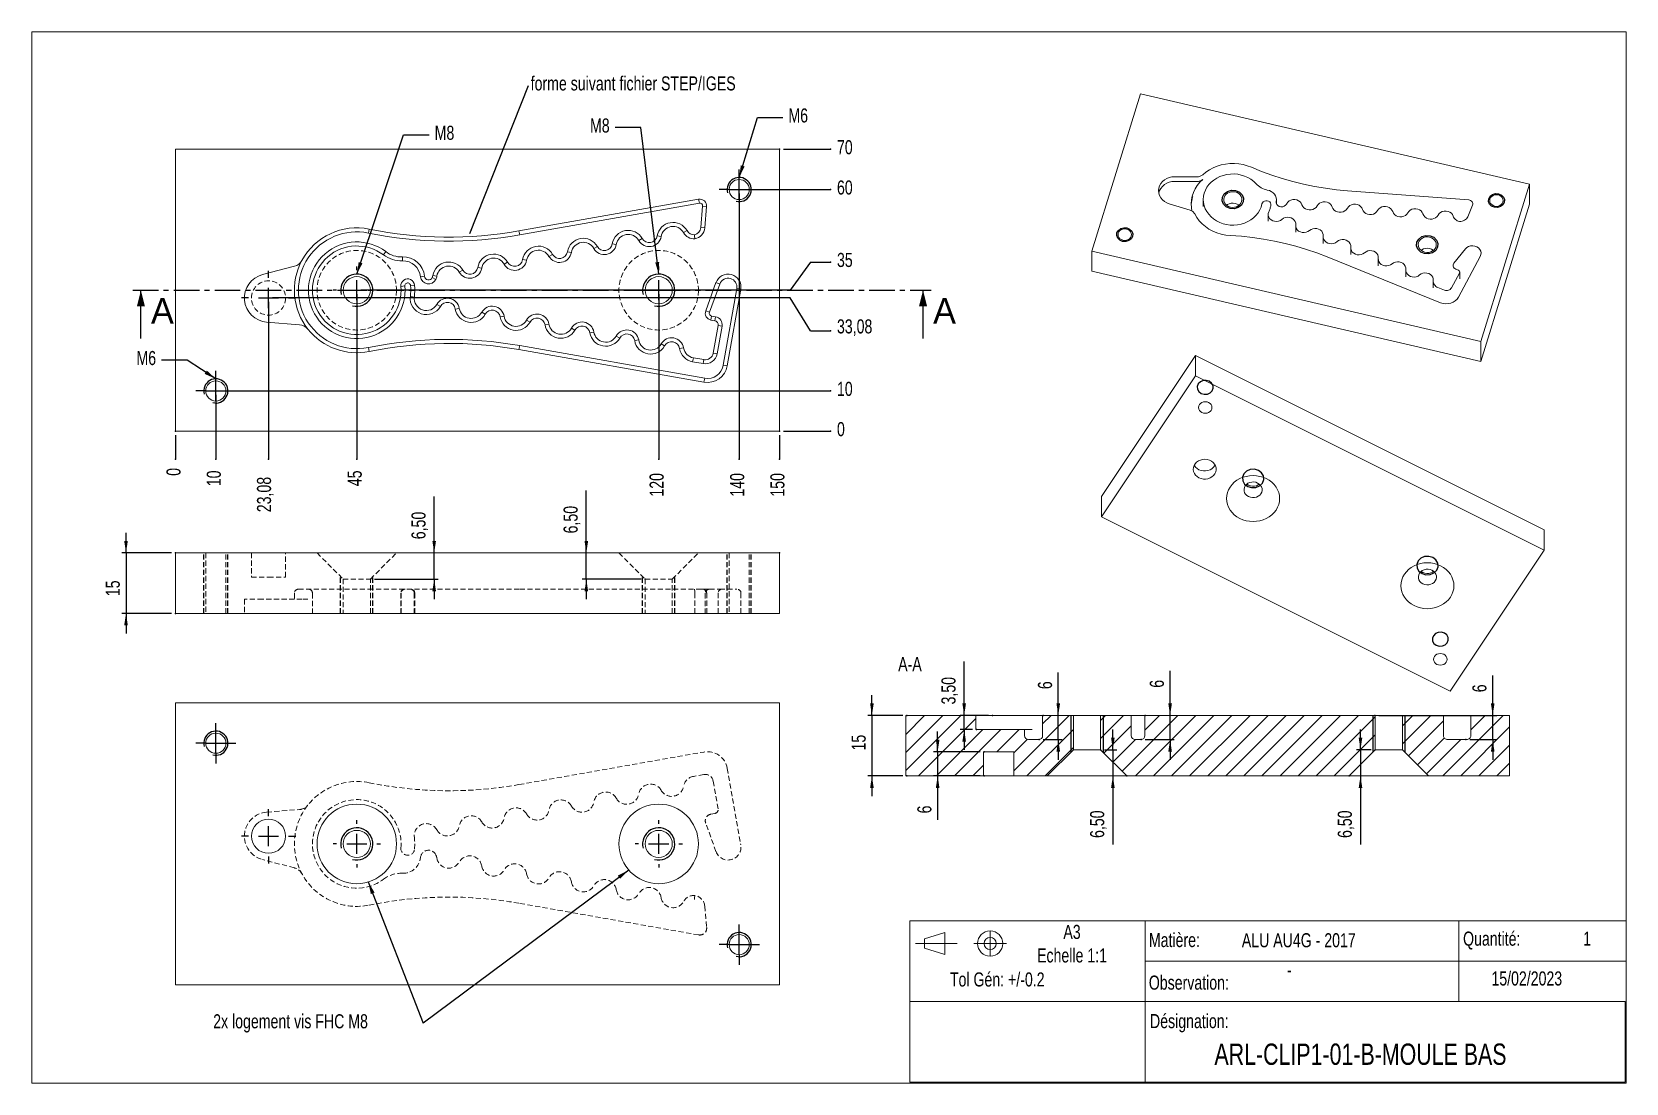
# Model space of a CAD drawing. Extents: x 12 to 408, y 18 to 279.
import ezdxf

# ---------------------------------------------------------------- set-up
doc = ezdxf.new("R2010")
doc.units = 0
doc.header["$MEASUREMENT"] = 0
doc.header["$PDSIZE"] = -1
for name, pattern in [('CENTER', [10.16, 6.35, -1.27, 1.27, -1.27]), ('CENTERX2', [20.32, 12.7, -2.54, 2.54, -2.54]), ('HIDDEN', [1.905, 1.27, -0.635])]:
    doc.linetypes.add(name, pattern=pattern)
doc.styles.add('SLDTEXTSTYLE0', font='txt', dxfattribs={"width": 0.75})
doc.dimstyles.new('SLDDIMSTYLE0', dxfattribs={"dimtxt": 3.5, "dimasz": 3, "dimexe": 1, "dimexo": 0.0625, "dimgap": 0.875, "dimtad": 0, "dimtih": 1, "dimtoh": 1, "dimdec": 0, "dimdsep": 46, "dimtxsty": 'Standard', "dimblk1": 'NONE', "dimblk2": 'NONE', "dimsah": 1, "dimcen": 0.09, "dimclrd": 255, "dimclre": 255, "dimclrt": 255, "dimadec": 0, "dimazin": 0, "dimtfac": 1, "dimtdec": 4, "dimtofl": 0, "dimtmove": 0, "dimatfit": 3, "dimfxl": 1, "dimtolj": 1, "dimtzin": 12, "dimarcsym": 0})
doc.dimstyles.new('SLDDIMSTYLE1', dxfattribs={"dimtxt": 3.5, "dimasz": 3, "dimexe": 1, "dimexo": 0.0625, "dimgap": 0.875, "dimtad": 0, "dimtih": 1, "dimtoh": 1, "dimzin": 12, "dimdsep": 46, "dimtxsty": 'Standard', "dimblk1": 'NONE', "dimblk2": 'NONE', "dimsah": 1, "dimcen": 0.09, "dimclrd": 255, "dimclre": 255, "dimclrt": 255, "dimadec": 0, "dimazin": 0, "dimtfac": 1, "dimtdec": 4, "dimtofl": 0, "dimtmove": 0, "dimatfit": 3, "dimfxl": 1, "dimtolj": 1, "dimtzin": 12, "dimarcsym": 0})
doc.dimstyles.new('SLDDIMSTYLE2', dxfattribs={"dimtxt": 6, "dimasz": 3, "dimexe": 0, "dimexo": 0.0625, "dimgap": 1.5, "dimtad": 0, "dimtih": 1, "dimtoh": 1, "dimdec": 0, "dimzin": 0, "dimdsep": 46, "dimtxsty": 'Standard', "dimsah": 1, "dimcen": 0.09, "dimadec": 0, "dimazin": 0, "dimtfac": 1, "dimtdec": 0, "dimtofl": 0, "dimtmove": 0, "dimatfit": 3, "dimfxl": 1, "dimtolj": 1, "dimtzin": 0, "dimarcsym": 0})
doc.dimstyles.new('SLDDIMSTYLE3', dxfattribs={"dimtxt": 6, "dimasz": 1, "dimexe": 0, "dimexo": 0.0625, "dimgap": 1.5, "dimtad": 0, "dimtih": 1, "dimtoh": 1, "dimdec": 0, "dimzin": 0, "dimdsep": 46, "dimtxsty": 'Standard', "dimblk1": 'DOT', "dimblk2": 'DOT', "dimsah": 1, "dimcen": 0.09, "dimadec": 0, "dimazin": 0, "dimtfac": 1, "dimtdec": 0, "dimtofl": 0, "dimtmove": 0, "dimatfit": 3, "dimfxl": 1, "dimtolj": 1, "dimtzin": 0, "dimarcsym": 0})
doc.dimstyles.new('SLDDIMSTYLE4', dxfattribs={"dimtxt": 3.5, "dimasz": 3, "dimexe": 1, "dimexo": 0.0625, "dimgap": 0.875, "dimtad": 0, "dimtih": 1, "dimtoh": 1, "dimzin": 12, "dimdsep": 46, "dimtxsty": 'Standard', "dimsah": 1, "dimcen": 0.09, "dimclrd": 255, "dimclre": 255, "dimclrt": 255, "dimadec": 0, "dimazin": 0, "dimtfac": 1, "dimtdec": 4, "dimtofl": 0, "dimtmove": 0, "dimatfit": 3, "dimfxl": 1, "dimtolj": 1, "dimtzin": 12, "dimarcsym": 0})

msp = doc.modelspace()

# ---------------------------------------------------------------- texts
at = {"color": 7, "style": 'SLDTEXTSTYLE0'}
for s, insert, char_height, attachment_point in [('forme suivant fichier STEP/IGES', (135.896, 267.963), 3.5, 1), ('M8', (153.078, 257.501), 3.5, 2), ('M6', (202.359, 260.002), 3.5, 2), ('M8', (114.489, 255.7), 3.5, 2), ('M6', (40.416, 199.771), 3.5, 2), ('A-A', (230.112, 123.775), 3.5, 2), ('A3 \\PEchelle 1:1', (270.366, 57.293), 3.5, 2), ('Matière:', (289.462, 55.278), 3.5, 1), ('Quantité:', (367.5, 55.618), 3.5, 1), ('1', (397.33, 55.629), 3.5, 1), ('ALU AU4G - 2017', (312.544, 55.219), 3.5, 1), ('Tol Gén: +/-0.2', (240.034, 45.487), 3.5, 1), ('Observation:', (289.439, 44.699), 3.5, 1), ('-', (323.787, 47.856), 3.5, 1), ('15/02/2023', (374.545, 45.732), 3.5, 1), ('2x logement vis FHC M8', (57.038, 35.098), 3.5, 1), ('Désignation:', (289.735, 35.146), 3.5, 1), ('ARL-CLIP1-01-B-MOULE BAS', (305.739, 27.823), 5.29167, 1)]:
    msp.add_mtext(s, dxfattribs=dict(at, insert=insert, char_height=char_height, attachment_point=attachment_point))
at = {"char_height": 6.35, "attachment_point": 1}
for insert in [(41.59, 212.935), (235.863, 212.935)]:
    msp.add_mtext('A', dxfattribs=dict(at, insert=insert))

# ---------------------------------------------------------------- blocks, each defined once
blk = doc.blocks.new('*D0')
blk.add_line((47.7, 178.85), (47.7, 172.95))
at = {"color": 7}
for p in [(47.7, 179.85), (47.7, 172.95)]:
    blk.add_point(p, dxfattribs=at)
at = {"color": 7, "insert": (48.98, 168.78), "char_height": 3.5, "attachment_point": 7, "rotation": 90, "style": 'SLDTEXTSTYLE0'}
blk.add_mtext('0', dxfattribs=at)
blk = doc.blocks.new('_NONE')
blk = doc.blocks.new('*D2')
blk.add_line((57.7, 188.85), (57.7, 172.95))
at = {"color": 7}
for p in [(57.7, 189.85), (57.7, 172.95)]:
    blk.add_point(p, dxfattribs=at)
at = {"color": 7, "insert": (58.98, 166.2), "char_height": 3.5, "attachment_point": 7, "rotation": 90, "style": 'SLDTEXTSTYLE0'}
blk.add_mtext('10', dxfattribs=at)
blk = doc.blocks.new('*D3')
blk.add_line((92.7, 213.85), (92.7, 172.95))
at = {"color": 7}
for p in [(92.7, 214.85), (92.7, 172.95)]:
    blk.add_point(p, dxfattribs=at)
at = {"color": 7, "insert": (93.98, 166.2), "char_height": 3.5, "attachment_point": 7, "rotation": 90, "style": 'SLDTEXTSTYLE0'}
blk.add_mtext('45', dxfattribs=at)
blk = doc.blocks.new('*D4')
blk.add_line((167.7, 213.85), (167.7, 172.95))
at = {"color": 7}
for p in [(167.7, 214.85), (167.7, 172.95)]:
    blk.add_point(p, dxfattribs=at)
at = {"color": 7, "insert": (168.98, 163.61), "char_height": 3.5, "attachment_point": 7, "rotation": 90, "style": 'SLDTEXTSTYLE0'}
blk.add_mtext('120', dxfattribs=at)
blk = doc.blocks.new('*D5')
blk.add_line((187.7, 238.85), (187.7, 172.95))
at = {"color": 7}
for p in [(187.7, 239.85), (187.7, 172.95)]:
    blk.add_point(p, dxfattribs=at)
at = {"color": 7, "insert": (188.98, 163.61), "char_height": 3.5, "attachment_point": 7, "rotation": 90, "style": 'SLDTEXTSTYLE0'}
blk.add_mtext('140', dxfattribs=at)
blk = doc.blocks.new('*D6')
blk.add_line((197.7, 178.85), (197.7, 172.95))
at = {"color": 7}
for p in [(197.7, 179.85), (197.7, 172.95)]:
    blk.add_point(p, dxfattribs=at)
at = {"color": 7, "insert": (198.98, 163.61), "char_height": 3.5, "attachment_point": 7, "rotation": 90, "style": 'SLDTEXTSTYLE0'}
blk.add_mtext('150', dxfattribs=at)
blk = doc.blocks.new('*D7')
blk.add_line((70.78, 211.94), (70.78, 172.95))
at = {"color": 7}
for p in [(70.78, 212.94), (70.78, 172.95)]:
    blk.add_point(p, dxfattribs=at)
at = {"color": 7, "insert": (72.06, 159.74), "char_height": 3.5, "attachment_point": 7, "rotation": 90, "style": 'SLDTEXTSTYLE0'}
blk.add_mtext('23,08', dxfattribs=at)
blk = doc.blocks.new('*D8')
blk.add_line((198.7, 179.85), (210.39, 179.85))
at = {"color": 7}
for p in [(197.7, 179.85), (210.39, 179.85)]:
    blk.add_point(p, dxfattribs=at)
at = {"color": 7, "insert": (211.98, 178.57), "char_height": 3.5, "attachment_point": 7, "style": 'SLDTEXTSTYLE0'}
blk.add_mtext('0', dxfattribs=at)
blk = doc.blocks.new('*D9')
blk.add_line((188.7, 239.85), (210.39, 239.85))
at = {"color": 7}
for p in [(187.7, 239.85), (210.39, 239.85)]:
    blk.add_point(p, dxfattribs=at)
at = {"color": 7, "insert": (211.98, 238.57), "char_height": 3.5, "attachment_point": 7, "style": 'SLDTEXTSTYLE0'}
blk.add_mtext('60', dxfattribs=at)
blk = doc.blocks.new('*D10')
for p, q in [((205.39, 221.85), (200.39, 214.85)), ((205.39, 221.85), (210.39, 221.85)), ((200.39, 214.85), (93.7, 214.85))]:
    blk.add_line(p, q)
at = {"color": 7}
for p in [(210.39, 221.85), (92.7, 214.85)]:
    blk.add_point(p, dxfattribs=at)
at = {"color": 7, "insert": (211.98, 220.58), "char_height": 3.5, "attachment_point": 7, "style": 'SLDTEXTSTYLE0'}
blk.add_mtext('35', dxfattribs=at)
blk = doc.blocks.new('*D11')
blk.add_line((58.7, 189.85), (210.39, 189.85))
at = {"color": 7}
for p in [(57.7, 189.85), (210.39, 189.85)]:
    blk.add_point(p, dxfattribs=at)
at = {"color": 7, "insert": (211.98, 188.57), "char_height": 3.5, "attachment_point": 7, "style": 'SLDTEXTSTYLE0'}
blk.add_mtext('10', dxfattribs=at)
blk = doc.blocks.new('*D12')
blk.add_line((198.7, 249.85), (210.39, 249.85))
at = {"color": 7}
for p in [(197.7, 249.85), (210.39, 249.85)]:
    blk.add_point(p, dxfattribs=at)
at = {"color": 7, "insert": (211.98, 248.57), "char_height": 3.5, "attachment_point": 7, "style": 'SLDTEXTSTYLE0'}
blk.add_mtext('70', dxfattribs=at)
blk = doc.blocks.new('*D13')
for p, q in [((200.39, 212.94), (71.78, 212.94)), ((205.39, 204.76), (200.39, 212.94)), ((205.39, 204.76), (210.39, 204.76))]:
    blk.add_line(p, q)
at = {"color": 7}
for p in [(70.78, 212.94), (210.39, 204.76)]:
    blk.add_point(p, dxfattribs=at)
at = {"color": 7, "insert": (211.98, 203.48), "char_height": 3.5, "attachment_point": 7, "style": 'SLDTEXTSTYLE0'}
blk.add_mtext('33,08', dxfattribs=at)
blk = doc.blocks.new('_DOT')
blk.add_line((-0.5, 0), (-1, 0))
at = {"const_width": 0.5}
blk.add_lwpolyline([(-0.25, 0, 1), (0.25, 0, 1)], format="xyb", close=True, dxfattribs=at)
blk = doc.blocks.new('*D15')
for p, q in [((220.66, 109.28), (220.66, 114.28)), ((228.33, 109.28), (219.66, 109.28)), ((220.66, 109.28), (220.66, 94.28)), ((228.33, 94.28), (219.66, 94.28)), ((220.66, 94.28), (220.66, 89.28))]:
    blk.add_line(p, q)
at = {"color": 7}
for p in [(229.33, 109.28), (229.33, 94.28)]:
    blk.add_point(p, dxfattribs=at)
at = {"color": 255}
for points in [[(220.66, 109.28), (221.11, 112.28), (220.21, 112.28)], [(220.66, 94.28), (220.21, 91.28), (221.11, 91.28)]]:
    blk.add_solid(points, dxfattribs=at)
at = {"color": 7, "insert": (219.16, 100.58), "char_height": 3.5, "attachment_point": 7, "rotation": 90, "style": 'SLDTEXTSTYLE0'}
blk.add_mtext('15', dxfattribs=at)
blk = doc.blocks.new('*D16')
for p, q in [((236.99, 100.28), (236.99, 105.28)), ((247.56, 100.28), (235.99, 100.28)), ((236.99, 100.28), (236.99, 94.28)), ((247.56, 94.28), (235.99, 94.28)), ((236.99, 94.28), (236.99, 83.38))]:
    blk.add_line(p, q)
at = {"color": 7}
for p in [(248.56, 100.28), (248.56, 94.28)]:
    blk.add_point(p, dxfattribs=at)
at = {"color": 255}
for points in [[(236.99, 100.28), (237.44, 103.28), (236.54, 103.28)], [(236.99, 94.28), (236.54, 91.28), (237.44, 91.28)]]:
    blk.add_solid(points, dxfattribs=at)
at = {"color": 7, "insert": (235.49, 84.96), "char_height": 3.5, "attachment_point": 7, "rotation": 90, "style": 'SLDTEXTSTYLE0'}
blk.add_mtext('6', dxfattribs=at)
blk = doc.blocks.new('*D17')
for p, q in [((243.58, 109.28), (243.58, 122.65)), ((249.61, 109.28), (242.59, 109.28)), ((243.58, 105.78), (243.58, 109.28)), ((245.67, 105.78), (242.59, 105.78)), ((243.58, 105.78), (243.58, 100.78))]:
    blk.add_line(p, q)
at = {"color": 7}
for p in [(250.61, 109.28), (246.67, 105.78)]:
    blk.add_point(p, dxfattribs=at)
at = {"color": 255}
for points in [[(243.58, 109.28), (244.03, 112.28), (243.13, 112.28)], [(243.58, 105.78), (243.13, 102.78), (244.03, 102.78)]]:
    blk.add_solid(points, dxfattribs=at)
at = {"color": 7, "insert": (242.08, 112.01), "char_height": 3.5, "attachment_point": 7, "rotation": 90, "style": 'SLDTEXTSTYLE0'}
blk.add_mtext('3,50', dxfattribs=at)
blk = doc.blocks.new('*D18')
for p, q in [((294.73, 109.28), (294.73, 120.33)), ((294.73, 103.28), (294.73, 109.28)), ((288.53, 103.28), (295.72, 103.28)), ((294.73, 103.28), (294.73, 98.28))]:
    blk.add_line(p, q)
at = {"color": 7}
for p in [(288.52, 109.28), (287.53, 103.28)]:
    blk.add_point(p, dxfattribs=at)
at = {"color": 255}
for points in [[(294.73, 109.28), (295.18, 112.28), (294.28, 112.28)], [(294.73, 103.28), (294.28, 100.28), (295.18, 100.28)]]:
    blk.add_solid(points, dxfattribs=at)
at = {"color": 7, "insert": (293.23, 116.16), "char_height": 3.5, "attachment_point": 7, "rotation": 90, "style": 'SLDTEXTSTYLE0'}
blk.add_mtext('6', dxfattribs=at)
blk = doc.blocks.new('*D19')
for p, q in [((266.95, 109.28), (266.95, 119.98)), ((266.95, 103.28), (266.95, 109.28)), ((263.22, 103.28), (267.95, 103.28)), ((266.95, 103.28), (266.95, 98.28))]:
    blk.add_line(p, q)
at = {"color": 7}
for p in [(263.21, 109.28), (262.22, 103.28)]:
    blk.add_point(p, dxfattribs=at)
at = {"color": 255}
for points in [[(266.95, 109.28), (267.4, 112.28), (266.5, 112.28)], [(266.95, 103.28), (266.5, 100.28), (267.4, 100.28)]]:
    blk.add_solid(points, dxfattribs=at)
at = {"color": 7, "insert": (265.45, 115.81), "char_height": 3.5, "attachment_point": 7, "rotation": 90, "style": 'SLDTEXTSTYLE0'}
blk.add_mtext('6', dxfattribs=at)
blk = doc.blocks.new('*D20')
for p, q in [((374.86, 109.28), (374.86, 119.21)), ((346.55, 109.28), (375.85, 109.28)), ((374.86, 103.28), (374.86, 109.28)), ((369.18, 103.28), (375.85, 103.28)), ((374.86, 103.28), (374.86, 98.28))]:
    blk.add_line(p, q)
at = {"color": 7}
for p in [(345.55, 109.28), (368.18, 103.28)]:
    blk.add_point(p, dxfattribs=at)
at = {"color": 255}
for points in [[(374.86, 109.28), (375.31, 112.28), (374.41, 112.28)], [(374.86, 103.28), (374.41, 100.28), (375.31, 100.28)]]:
    blk.add_solid(points, dxfattribs=at)
at = {"color": 7, "insert": (373.36, 115.04), "char_height": 3.5, "attachment_point": 7, "rotation": 90, "style": 'SLDTEXTSTYLE0'}
blk.add_mtext('6', dxfattribs=at)
blk = doc.blocks.new('*D21')
for p, q in [((342.02, 100.78), (342.02, 105.78)), ((344.7, 100.78), (341.02, 100.78)), ((342.02, 100.78), (342.02, 94.28)), ((342.02, 94.28), (342.02, 77.27))]:
    blk.add_line(p, q)
at = {"color": 7}
for p in [(345.7, 100.78), (339.2, 94.28)]:
    blk.add_point(p, dxfattribs=at)
at = {"color": 255}
for points in [[(342.02, 100.78), (342.47, 103.78), (341.57, 103.78)], [(342.02, 94.28), (341.57, 91.28), (342.47, 91.28)]]:
    blk.add_solid(points, dxfattribs=at)
at = {"color": 7, "insert": (340.52, 78.86), "char_height": 3.5, "attachment_point": 7, "rotation": 90, "style": 'SLDTEXTSTYLE0'}
blk.add_mtext('6,50', dxfattribs=at)
blk = doc.blocks.new('*D22')
for p, q in [((280.51, 100.78), (280.51, 105.78)), ((278.45, 100.78), (281.51, 100.78)), ((280.51, 100.78), (280.51, 94.28)), ((280.51, 94.28), (280.51, 77.27))]:
    blk.add_line(p, q)
at = {"color": 7}
for p in [(277.45, 100.78), (283.95, 94.28)]:
    blk.add_point(p, dxfattribs=at)
at = {"color": 255}
for points in [[(280.51, 100.78), (280.96, 103.78), (280.06, 103.78)], [(280.51, 94.28), (280.06, 91.28), (280.96, 91.28)]]:
    blk.add_solid(points, dxfattribs=at)
at = {"color": 7, "insert": (279.01, 78.86), "char_height": 3.5, "attachment_point": 7, "rotation": 90, "style": 'SLDTEXTSTYLE0'}
blk.add_mtext('6,50', dxfattribs=at)
blk = doc.blocks.new('*D23')
for p, q in [((35.38, 149.63), (35.38, 154.63)), ((46.7, 149.63), (34.38, 149.63)), ((35.38, 149.63), (35.38, 134.63)), ((46.7, 134.63), (34.38, 134.63)), ((35.38, 134.63), (35.38, 129.63))]:
    blk.add_line(p, q)
at = {"color": 7}
for p in [(47.7, 149.63), (47.7, 134.63)]:
    blk.add_point(p, dxfattribs=at)
at = {"color": 255}
for points in [[(35.38, 149.63), (35.83, 152.63), (34.93, 152.63)], [(35.38, 134.63), (34.93, 131.63), (35.83, 131.63)]]:
    blk.add_solid(points, dxfattribs=at)
at = {"color": 7, "insert": (33.88, 138.89), "char_height": 3.5, "attachment_point": 7, "rotation": 90, "style": 'SLDTEXTSTYLE0'}
blk.add_mtext('15', dxfattribs=at)
blk = doc.blocks.new('*D24')
for p, q in [((111.93, 149.63), (111.93, 163.66)), ((111.93, 143.13), (111.93, 149.63)), ((97.07, 143.13), (112.93, 143.13)), ((111.93, 143.13), (111.93, 138.13))]:
    blk.add_line(p, q)
at = {"color": 7}
for p in [(47.7, 149.63), (96.07, 143.13)]:
    blk.add_point(p, dxfattribs=at)
at = {"color": 255}
for points in [[(111.93, 149.63), (112.38, 152.63), (111.48, 152.63)], [(111.93, 143.13), (111.48, 140.13), (112.38, 140.13)]]:
    blk.add_solid(points, dxfattribs=at)
at = {"color": 7, "insert": (110.43, 153.03), "char_height": 3.5, "attachment_point": 7, "rotation": 90, "style": 'SLDTEXTSTYLE0'}
blk.add_mtext('6,50', dxfattribs=at)
blk = doc.blocks.new('*D25')
for p, q in [((149.72, 149.63), (149.72, 165.11)), ((149.72, 143.13), (149.72, 149.63)), ((163.32, 143.13), (148.72, 143.13)), ((149.72, 143.13), (149.72, 138.13))]:
    blk.add_line(p, q)
at = {"color": 7}
for p in [(197.7, 149.63), (164.32, 143.13)]:
    blk.add_point(p, dxfattribs=at)
at = {"color": 255}
for points in [[(149.72, 149.63), (150.17, 152.63), (149.27, 152.63)], [(149.72, 143.13), (149.27, 140.13), (150.17, 140.13)]]:
    blk.add_solid(points, dxfattribs=at)
at = {"color": 7, "insert": (148.22, 154.48), "char_height": 3.5, "attachment_point": 7, "rotation": 90, "style": 'SLDTEXTSTYLE0'}
blk.add_mtext('6,50', dxfattribs=at)

# ---------------------------------------------------------------- dimensions: what is measured, and where the dimension line sits
for feature_location, offset, dtype, origin, dimstyle, picture, middle in [((197.698, 249.853), (12.696, 0), 0, (197.698, 179.853), 'SLDDIMSTYLE1', '*D12', (210.394, 249.853)), ((187.698, 239.853), (22.696, 0), 0, (197.698, 179.853), 'SLDDIMSTYLE1', '*D9', (210.394, 239.853)), ((187.698, 239.853), (0, -66.898), 1, (47.698, 179.853), 'SLDDIMSTYLE1', '*D5', (187.698, 172.955)), ((92.698, 214.853), (117.696, 7.001), 0, (197.698, 179.853), 'SLDDIMSTYLE1', '*D10', (210.394, 221.854)), ((92.698, 214.853), (0, -41.898), 1, (47.698, 179.853), 'SLDDIMSTYLE1', '*D3', (92.698, 172.955)), ((167.698, 214.853), (0, -41.898), 1, (47.698, 179.853), 'SLDDIMSTYLE1', '*D4', (167.698, 172.955)), ((70.781, 212.936), (0, -39.981), 1, (47.698, 179.853), 'SLDDIMSTYLE1', '*D7', (70.781, 172.955)), ((70.781, 212.936), (139.613, -8.179), 0, (197.698, 179.853), 'SLDDIMSTYLE1', '*D13', (210.394, 204.756)), ((57.698, 189.853), (152.696, 0), 0, (197.698, 179.853), 'SLDDIMSTYLE1', '*D11', (210.394, 189.853)), ((57.698, 189.853), (0, -16.898), 1, (47.698, 179.853), 'SLDDIMSTYLE1', '*D2', (57.698, 172.955)), ((197.697715335, 179.852972667), (12.69644675, 0), 0, (197.697715335, 179.852972667), 'SLDDIMSTYLE0', '*D8', (210.394162085, 179.852972667)), ((47.697715335, 179.852972667), (0, -6.897979144), 1, (47.697715335, 179.852972667), 'SLDDIMSTYLE0', '*D0', (47.697715335, 172.954993523)), ((197.698, 179.853), (0, -6.898), 1, (47.698, 179.853), 'SLDDIMSTYLE1', '*D6', (197.698, 172.955))]:
    dim = msp.add_ordinate_dim(feature_location=feature_location, offset=offset, dtype=dtype, origin=origin, dimstyle=dimstyle)
    dim.commit()
    dim.dimension.update_dxf_attribs({"geometry": picture, "text_midpoint": middle})
at = {"color": 255}
for base, p1, p2, angle, picture, middle in [((111.928, 149.63), (96.073, 143.13), (47.698, 149.63), 90, '*D24', (111.928, 157.548)), ((149.716, 149.63), (164.323, 143.13), (197.698, 149.63), 90, '*D25', (149.716, 159.005)), ((35.375, 134.63), (47.698, 149.63), (47.698, 134.63), 90, '*D23', (35.375, 141.478)), ((243.608, 109.279), (246.67, 105.779), (250.606, 109.279), 89.77523, '*D17', (243.584, 116.537)), ((266.937, 109.279), (262.217, 103.279), (263.213, 109.279), 89.96681, '*D19', (266.95, 117.099)), ((294.705, 109.279), (287.528, 103.279), (288.525, 109.279), 89.96681, '*D18', (294.727, 117.451)), ((374.753, 109.279), (368.179, 103.279), (345.55, 109.279), 270.75374, '*D20', (374.855, 116.329)), ((220.685, 94.279), (229.332, 109.279), (229.332, 94.279), 90, '*D15', (220.655, 103.16)), ((237.027, 94.279), (248.556, 100.279), (248.556, 94.279), 90, '*D16', (236.986, 86.256)), ((280.513, 94.279), (277.445, 100.779), (283.945, 94.279), 90, '*D22', (280.513, 83.378)), ((342.016, 94.279), (345.695, 100.779), (339.195, 94.279), 90, '*D21', (342.016, 83.378))]:
    dim = msp.add_linear_dim(base=base, p1=p1, p2=p2, angle=angle, dimstyle='SLDDIMSTYLE4', dxfattribs=at)
    dim.commit()
    dim.dimension.update_dxf_attribs({"geometry": picture, "text_midpoint": middle, "dimtype": 160})

# ---------------------------------------------------------------- linework, layer by layer
at = {"color": 7, "linetype": 'Continuous', "lineweight": 0}
for p, q in [((12, 279), (408, 279)), ((12, 279), (12, 18)), ((408, 279), (408, 18)), ((229.07, 109.082), (229.268, 109.279)), ((229.07, 104.592), (233.758, 109.279)), ((229.07, 100.101), (238.248, 109.279)), ((229.07, 95.611), (242.738, 109.279)), ((232.228, 94.279), (246.469, 108.52)), ((255.947, 95.547), (269.679, 109.279)), ((263.07, 107.161), (265.189, 109.279)), ((277.445, 108.065), (278.659, 109.279)), ((277.445, 103.575), (283.149, 109.279)), ((282.783, 95.442), (296.62, 109.279)), ((286.11, 94.279), (301.11, 109.279)), ((288.47, 105.62), (292.13, 109.279)), ((290.6, 94.279), (305.6, 109.279)), ((295.09, 94.279), (310.09, 109.279)), ((299.58, 94.279), (314.58, 109.279)), ((304.07, 94.279), (319.07, 109.279)), ((308.561, 94.279), (323.561, 109.279)), ((313.051, 94.279), (328.051, 109.279)), ((317.541, 94.279), (332.541, 109.279)), ((322.031, 94.279), (337.031, 109.279)), ((326.521, 94.279), (341.521, 109.279)), ((331.011, 94.279), (345.695, 108.963)), ((352.445, 106.733), (354.991, 109.279)), ((352.445, 102.243), (359.482, 109.279)), ((353.959, 99.266), (362.616, 107.924)), ((362.442, 94.279), (377.442, 109.279)), ((369.419, 105.746), (372.952, 109.279)), ((236.719, 94.279), (248.219, 105.779)), ((241.209, 94.279), (252.709, 105.779)), ((251.699, 100.279), (257.199, 105.779)), ((255.947, 100.037), (259.244, 103.334)), ((259.169, 94.279), (270.695, 105.805)), ((278.293, 99.932), (285.07, 106.71)), ((280.538, 97.687), (286.13, 103.279)), ((335.501, 94.279), (345.695, 104.473)), ((356.204, 97.021), (362.844, 103.661)), ((358.449, 94.776), (366.952, 103.279)), ((366.932, 94.279), (379.07, 106.417)), ((263.659, 94.279), (270.695, 101.315)), ((371.422, 94.279), (379.07, 101.927)), ((245.699, 94.279), (248.361, 96.942)), ((375.913, 94.279), (379.07, 97.437)), ((408, 58.307), (230.084, 58.307)), ((288.524, 58.307), (230.084, 58.307)), ((230.084, 18.252), (230.084, 58.307)), ((288.524, 18.252), (288.524, 58.307)), ((366.409, 58.307), (366.409, 38.28)), ((233.716, 53.793), (238.785, 55.359)), ((233.716, 51.497), (233.716, 53.793)), ((238.785, 49.93), (233.716, 51.497)), ((238.785, 55.359), (238.785, 49.93)), ((366.409, 48.293), (288.524, 48.293)), ((366.409, 48.293), (408, 48.293)), ((288.524, 38.28), (230.084, 38.28)), ((407.749, 38.28), (288.524, 38.28)), ((288.524, 18.252), (288.524, 38.28)), ((407.749, 18.252), (407.749, 38.28)), ((12, 18), (408, 18)), ((230.084, 18.252), (407.749, 18.252)), ((288.524, 18.252), (230.084, 18.252)), ((407.749, 18.252), (288.524, 18.252))]:
    msp.add_line(p, q, dxfattribs=at)
at = {"color": 7, "linetype": 'Continuous', "lineweight": 15}
for p, q in [((287.371, 263.621), (275.293, 224.584)), ((383.963, 241.207), (287.371, 263.621)), ((197.698, 249.853), (47.698, 249.853)), ((47.698, 249.853), (47.698, 179.853)), ((197.698, 179.853), (197.698, 249.853)), ((301.358, 243.009), (295.898, 243.048)), ((301.358, 241.842), (295.898, 241.881)), ((338.796, 239.566), (368.893, 237.286)), ((371.885, 202.169), (383.963, 241.207)), ((383.963, 241.207), (383.963, 236.207)), ((132.991, 229.573), (177.62, 237.443)), ((133.165, 228.589), (177.793, 236.458)), ((177.793, 236.458), (177.62, 237.443)), ((178.612, 235.708), (178.149, 230.41)), ((178.612, 235.708), (179.608, 235.62)), ((179.608, 235.62), (179.145, 230.323)), ((294.528, 236.319), (299.674, 234.738)), ((302.976, 237.378), (302.976, 235.711)), ((302.977, 235.64), (302.976, 235.711)), ((319.087, 233.663), (319.087, 231.996)), ((321.129, 236.38), (321.129, 237.28)), ((369.859, 235.973), (368.646, 233.088)), ((371.885, 197.169), (383.963, 236.207)), ((95.576, 229.064), (95.775, 230.044)), ((178.149, 230.41), (179.145, 230.323)), ((325.923, 230.902), (325.923, 229.236)), ((133.165, 228.589), (132.991, 229.573)), ((152.459, 225.729), (151.589, 225.237)), ((156.173, 226.384), (157.16, 226.219)), ((163.601, 227.694), (162.731, 227.202)), ((167.315, 228.349), (168.302, 228.184)), ((174.743, 229.658), (173.872, 229.166)), ((332.759, 228.142), (332.759, 226.475)), ((99.317, 223.639), (99.918, 224.437)), ((104.057, 222.132), (104.026, 223.132)), ((130.176, 221.8), (129.305, 221.308)), ((133.89, 222.455), (134.876, 222.29)), ((141.318, 223.764), (140.447, 223.272)), ((145.031, 224.419), (146.018, 224.255)), ((275.293, 224.584), (371.885, 202.169)), ((275.293, 224.584), (275.293, 219.584)), ((361.91, 211.762), (333.716, 223.148)), ((339.594, 225.381), (339.594, 223.714)), ((346.43, 222.621), (346.43, 220.954)), ((365.239, 221.563), (368.097, 225.098)), ((371.778, 223.258), (366.34, 213.158)), ((77.204, 220.798), (69.276, 218.744)), ((108.544, 218.211), (109.539, 218.315)), ((112.334, 217.548), (111.434, 217.984)), ((112.592, 218.361), (111.606, 218.525)), ((119.034, 219.835), (118.163, 219.343)), ((122.748, 220.49), (123.734, 220.326)), ((275.293, 219.584), (371.885, 197.169)), ((353.266, 219.86), (353.266, 218.193)), ((364.627, 215.443), (366.6, 219.105)), ((366.277, 219.873), (365.689, 220.11)), ((366.662, 217.683), (366.662, 219.349)), ((103.655, 215.823), (104.651, 215.912)), ((107.042, 216.123), (106.045, 216.035)), ((179.375, 209.719), (181.931, 216.743)), ((180.315, 209.377), (182.871, 216.401)), ((182.871, 216.401), (181.931, 216.743)), ((187.104, 215.266), (183.752, 196.259)), ((188.089, 215.093), (184.737, 196.085)), ((187.104, 215.266), (188.089, 215.093)), ((360.102, 217.1), (360.102, 215.433)), ((361.257, 215.53), (362.856, 214.884)), ((106.999, 213.172), (106.006, 213.288)), ((112.591, 211.345), (113.461, 210.853)), ((118.161, 210.363), (117.175, 210.198)), ((70.308, 206.954), (78.472, 206.308)), ((123.732, 209.381), (124.603, 208.889)), ((129.303, 208.398), (128.317, 208.234)), ((134.874, 207.416), (135.745, 206.924)), ((140.445, 206.434), (139.459, 206.269)), ((180.315, 209.377), (179.375, 209.719)), ((180.851, 208.448), (180.677, 207.463)), ((181.636, 207.294), (180.677, 207.463)), ((181.81, 208.279), (180.851, 208.448)), ((181.232, 199.242), (182.447, 206.136)), ((181.636, 207.294), (181.81, 208.279)), ((182.217, 199.068), (183.432, 205.962)), ((182.447, 206.136), (183.432, 205.962)), ((146.016, 205.452), (146.887, 204.96)), ((151.587, 204.469), (150.601, 204.305)), ((157.158, 203.487), (158.028, 202.995)), ((162.729, 202.505), (161.742, 202.34)), ((371.885, 202.169), (371.885, 197.169)), ((95.576, 200.642), (95.775, 199.661)), ((133.165, 201.117), (132.991, 200.132)), ((178.945, 192.03), (132.991, 200.132)), ((179.118, 193.014), (133.165, 201.117)), ((168.3, 201.522), (169.17, 201.03)), ((173.871, 200.54), (172.884, 200.375)), ((176.309, 198.079), (176.135, 197.094)), ((176.309, 198.079), (178.915, 197.62)), ((181.232, 199.242), (182.217, 199.068)), ((277.689, 163.631), (301.022, 198.631)), ((301.022, 198.631), (301.022, 193.631)), ((301.022, 198.631), (387.625, 155.329)), ((176.135, 197.094), (178.741, 196.635)), ((178.915, 197.62), (178.741, 196.635)), ((183.752, 196.259), (184.737, 196.085)), ((179.118, 193.014), (178.945, 192.03)), ((277.689, 158.631), (301.022, 193.631)), ((301.022, 193.631), (387.625, 150.329)), ((47.698, 179.853), (197.698, 179.853)), ((277.689, 163.631), (277.689, 158.631)), ((364.292, 115.329), (277.689, 158.631)), ((387.625, 155.329), (387.625, 150.329)), ((197.698, 149.63), (47.698, 149.63)), ((47.698, 134.63), (47.698, 149.63)), ((197.698, 134.63), (197.698, 149.63)), ((387.625, 150.329), (364.292, 115.329)), ((197.698, 134.63), (47.698, 134.63)), ((47.698, 112.384), (197.698, 112.384)), ((47.698, 42.384), (47.698, 112.384)), ((197.698, 112.384), (197.698, 42.384)), ((229.07, 94.279), (229.07, 109.279)), ((246.469, 109.279), (229.07, 109.279)), ((246.469, 109.279), (246.469, 105.779)), ((250.649, 109.279), (246.469, 109.279)), ((258.577, 109.279), (250.649, 109.279)), ((260.459, 109.279), (258.577, 109.279)), ((260.459, 109.279), (263.07, 109.279)), ((263.07, 109.279), (263.07, 104.279)), ((270.695, 109.279), (263.07, 109.279)), ((270.695, 109.279), (270.695, 100.779)), ((277.445, 109.279), (270.695, 109.279)), ((277.445, 100.779), (277.445, 109.279)), ((285.07, 109.279), (277.445, 109.279)), ((285.07, 104.279), (285.07, 109.279)), ((288.414, 109.279), (285.07, 109.279)), ((288.47, 104.279), (288.47, 109.279)), ((345.695, 109.279), (288.47, 109.279)), ((345.695, 109.279), (345.695, 100.779)), ((352.445, 109.279), (345.695, 109.279)), ((352.445, 100.779), (352.445, 109.279)), ((362.616, 109.279), (352.445, 109.279)), ((362.616, 104.279), (362.616, 109.279)), ((362.616, 109.279), (363.304, 109.279)), ((363.304, 109.279), (369.419, 109.279)), ((369.419, 109.279), (369.419, 104.279)), ((379.07, 109.279), (369.419, 109.279)), ((379.07, 109.279), (379.07, 94.279)), ((258.57, 105.779), (246.469, 105.779)), ((258.57, 105.779), (260.459, 105.779)), ((258.57, 104.279), (258.57, 105.779)), ((262.07, 103.279), (259.57, 103.279)), ((287.47, 103.279), (286.07, 103.279)), ((368.404, 103.279), (363.68, 103.279)), ((248.361, 100.279), (248.361, 94.279)), ((248.361, 100.279), (255.947, 100.279)), ((255.947, 94.279), (255.947, 100.279)), ((264.195, 94.279), (270.695, 100.779)), ((270.695, 100.779), (277.445, 100.779)), ((277.445, 100.779), (283.945, 94.279)), ((339.195, 94.279), (345.695, 100.779)), ((345.695, 100.779), (352.445, 100.779)), ((352.445, 100.779), (358.945, 94.279)), ((248.361, 94.279), (229.07, 94.279)), ((248.361, 94.279), (255.947, 94.279)), ((264.195, 94.279), (255.947, 94.279)), ((283.945, 94.279), (264.195, 94.279)), ((339.195, 94.279), (283.945, 94.279)), ((358.945, 94.279), (339.195, 94.279)), ((379.07, 94.279), (358.945, 94.279)), ((197.698, 42.384), (47.698, 42.384))]:
    msp.add_line(p, q, dxfattribs=at)
at = {"color": 7, "linetype": 'Continuous'}
for p, q in [((187.698, 242.353), (187.698, 244.853)), ((187.698, 237.353), (187.698, 242.353)), ((185.198, 239.853), (182.698, 239.853)), ((185.198, 239.853), (190.198, 239.853)), ((190.198, 239.853), (192.698, 239.853)), ((187.698, 237.353), (187.698, 234.853)), ((70.781, 217.936), (70.781, 219.686)), ((70.781, 217.936), (70.781, 219.686)), ((92.698, 219.853), (92.698, 220.728)), ((167.698, 219.853), (167.698, 220.728)), ((39.085, 202.853), (39.085, 214.853)), ((70.781, 210.436), (70.781, 215.436)), ((70.781, 210.436), (70.781, 215.436)), ((87.698, 214.853), (86.823, 214.853)), ((90.198, 214.853), (95.198, 214.853)), ((92.698, 212.353), (92.698, 217.353)), ((97.698, 214.853), (98.573, 214.853)), ((162.698, 214.853), (161.823, 214.853)), ((165.198, 214.853), (170.198, 214.853)), ((167.698, 212.353), (167.698, 217.353)), ((172.698, 214.853), (173.573, 214.853)), ((233.358, 202.853), (233.358, 214.853)), ((65.781, 212.936), (64.031, 212.936)), ((65.781, 212.936), (64.031, 212.936)), ((68.281, 212.936), (73.281, 212.936)), ((68.281, 212.936), (73.281, 212.936)), ((75.781, 212.936), (77.531, 212.936)), ((75.781, 212.936), (77.531, 212.936)), ((70.781, 207.936), (70.781, 206.186)), ((70.781, 207.936), (70.781, 206.186)), ((92.698, 209.853), (92.698, 208.978)), ((167.698, 209.853), (167.698, 208.978)), ((57.698, 192.353), (57.698, 194.853)), ((57.698, 187.353), (57.698, 192.353)), ((55.198, 189.853), (52.698, 189.853)), ((55.198, 189.853), (60.198, 189.853)), ((57.698, 187.353), (57.698, 184.853)), ((60.198, 189.853), (62.698, 189.853)), ((57.698, 104.884), (57.698, 107.384)), ((57.698, 99.884), (57.698, 104.884)), ((55.198, 102.384), (52.698, 102.384)), ((55.198, 102.384), (60.198, 102.384)), ((57.698, 99.884), (57.698, 97.384)), ((60.198, 102.384), (62.698, 102.384)), ((70.781, 84.301), (70.781, 86.051)), ((92.698, 82.384), (92.698, 83.259)), ((167.698, 82.384), (167.698, 83.259)), ((65.781, 79.301), (64.031, 79.301)), ((68.281, 79.301), (73.281, 79.301)), ((70.781, 76.801), (70.781, 81.801)), ((75.781, 79.301), (77.531, 79.301)), ((92.698, 74.884), (92.698, 79.884)), ((167.698, 74.884), (167.698, 79.884)), ((87.698, 77.384), (86.823, 77.384)), ((90.198, 77.384), (95.198, 77.384)), ((97.698, 77.384), (98.573, 77.384)), ((162.698, 77.384), (161.823, 77.384)), ((165.198, 77.384), (170.198, 77.384)), ((172.698, 77.384), (173.573, 77.384)), ((70.781, 74.301), (70.781, 72.551)), ((92.698, 72.384), (92.698, 71.509)), ((167.698, 72.384), (167.698, 71.509)), ((187.698, 54.884), (187.698, 57.384)), ((185.198, 52.384), (182.698, 52.384)), ((185.198, 52.384), (190.198, 52.384)), ((187.698, 49.884), (187.698, 54.884)), ((190.198, 52.384), (192.698, 52.384)), ((187.698, 49.884), (187.698, 47.384))]:
    msp.add_line(p, q, dxfattribs=at)
at = {"color": 7, "linetype": 'CENTER'}
msp.add_line((37.085, 214.853), (235.358, 214.853), dxfattribs=at)
at = {"color": 255, "linetype": 'HIDDEN'}
for p, q in [((54.698, 134.63), (54.698, 149.63)), ((54.698, 149.63), (54.698, 149.63)), ((60.698, 134.63), (60.698, 149.63)), ((60.698, 149.63), (60.698, 149.63)), ((60.698, 149.63), (60.698, 149.63)), ((60.698, 149.63), (60.698, 149.63)), ((184.698, 134.63), (184.698, 149.63)), ((184.698, 149.63), (184.698, 149.63)), ((190.698, 134.63), (190.698, 149.63)), ((190.698, 149.63), (190.698, 149.63)), ((190.698, 149.63), (190.698, 149.63)), ((190.698, 149.63), (190.698, 149.63)), ((88.698, 134.63), (88.698, 143.755)), ((88.698, 143.755), (88.698, 143.755)), ((96.698, 134.63), (96.698, 143.755)), ((96.698, 143.755), (96.698, 143.755)), ((96.698, 143.755), (96.698, 143.755)), ((96.698, 143.755), (96.698, 143.755)), ((163.698, 134.63), (163.698, 143.755)), ((163.698, 143.755), (163.698, 143.755)), ((171.698, 134.63), (171.698, 143.755)), ((171.698, 143.755), (171.698, 143.755)), ((171.698, 143.755), (171.698, 143.755)), ((171.698, 143.755), (171.698, 143.755))]:
    msp.add_line(p, q, dxfattribs=at)
at = {"color": 9, "linetype": 'HIDDEN', "lineweight": 0}
for p, q in [((55.198, 149.63), (55.198, 134.63)), ((60.198, 134.63), (60.198, 149.63)), ((66.531, 149.63), (66.531, 143.63)), ((75.031, 143.63), (75.031, 149.63)), ((82.823, 149.63), (89.323, 143.13)), ((96.073, 143.13), (102.573, 149.63)), ((157.823, 149.63), (164.323, 143.13)), ((171.073, 143.13), (177.573, 149.63)), ((185.198, 149.63), (185.198, 134.63)), ((190.198, 134.63), (190.198, 149.63)), ((66.531, 143.63), (70.781, 143.63)), ((70.781, 143.63), (75.031, 143.63)), ((89.323, 143.13), (96.073, 143.13)), ((89.323, 143.13), (89.323, 134.63)), ((96.073, 134.63), (96.073, 143.13)), ((164.323, 143.13), (171.073, 143.13)), ((164.323, 143.13), (164.323, 134.63)), ((171.073, 134.63), (171.073, 143.13)), ((77.198, 139.63), (77.198, 138.13)), ((78.198, 140.63), (95.576, 140.63)), ((81.698, 139.63), (81.698, 134.63)), ((95.576, 140.63), (133.165, 140.63)), ((103.648, 139.63), (103.648, 134.63)), ((103.698, 134.63), (103.698, 139.63)), ((106.979, 139.63), (106.979, 134.63)), ((107.098, 134.63), (107.098, 139.63)), ((133.165, 140.63), (177.793, 140.63)), ((176.677, 134.63), (176.677, 139.63)), ((177.793, 140.63), (178.615, 140.63)), ((178.615, 140.63), (178.741, 140.63)), ((178.741, 140.63), (180.272, 140.63)), ((179.272, 139.63), (179.272, 134.63)), ((179.615, 134.63), (179.615, 139.63)), ((180.272, 140.63), (180.315, 140.63)), ((180.315, 140.63), (182.871, 140.63)), ((182.463, 134.63), (182.463, 139.63)), ((182.871, 140.63), (187.137, 140.63)), ((188.137, 134.63), (188.137, 139.63)), ((69.276, 138.13), (64.781, 138.13)), ((64.781, 138.13), (64.781, 134.63)), ((77.204, 138.13), (69.276, 138.13)), ((79.086, 138.13), (77.204, 138.13)), ((80.58, 138.13), (79.086, 138.13)), ((132.991, 92.104), (178.945, 100.207)), ((184.737, 96.151), (188.089, 77.144)), ((178.915, 94.617), (176.309, 94.158)), ((182.447, 86.101), (181.232, 92.995)), ((70.308, 85.283), (78.472, 85.929)), ((180.677, 84.774), (181.636, 84.943)), ((181.931, 75.494), (179.375, 82.518)), ((77.204, 71.439), (69.276, 73.493)), ((177.62, 54.794), (132.991, 62.663)), ((179.145, 61.914), (179.608, 56.616))]:
    msp.add_line(p, q, dxfattribs=at)
at = {"color": 255, "linetype": 'Continuous'}
for p, q in [((270.07, 109.279), (270.07, 100.154)), ((278.07, 109.279), (278.07, 100.154)), ((345.07, 109.279), (345.07, 100.154)), ((353.07, 109.279), (353.07, 100.154)), ((270.07, 100.154), (270.07, 100.154)), ((270.07, 100.154), (270.07, 100.154)), ((270.07, 100.154), (270.07, 100.154)), ((278.07, 100.154), (278.07, 100.154)), ((345.07, 100.154), (345.07, 100.154)), ((345.07, 100.154), (345.07, 100.154)), ((345.07, 100.154), (345.07, 100.154)), ((353.07, 100.154), (353.07, 100.154))]:
    msp.add_line(p, q, dxfattribs=at)
at = {"color": 7, "linetype": 'CENTERX2', "lineweight": 0}
for p, q in [((250.029, 55.657), (250.029, 49.632)), ((231.503, 52.645), (241.826, 52.645)), ((254.065, 52.645), (245.993, 52.645))]:
    msp.add_line(p, q, dxfattribs=at)
at = {"color": 7, "linetype": 'Continuous', "lineweight": 15, "flags": 128}
for points in [[(302.824, 243.547), (303.619, 244.198), (304.49, 244.773), (305.426, 245.264), (306.417, 245.668), (307.451, 245.978), (308.518, 246.191), (309.604, 246.306), (310.699, 246.321), (311.789, 246.235), (312.863, 246.049), (313.908, 245.767), (314.912, 245.39)], [(295.898, 243.048), (295.199, 242.999), (294.521, 242.846), (293.883, 242.592), (293.307, 242.246), (292.809, 241.818), (292.406, 241.322), (292.108, 240.772), (291.926, 240.185), (291.866, 239.58), (291.928, 238.975), (292.111, 238.389), (292.41, 237.839), (292.815, 237.343), (293.313, 236.916), (293.891, 236.571), (294.528, 236.319)], [(295.898, 241.881), (295.199, 241.833), (294.521, 241.679), (293.883, 241.426), (293.307, 241.08), (292.809, 240.652), (292.406, 240.155), (292.108, 239.605), (291.926, 239.019), (291.923, 239)], [(300.163, 234.519), (300.02, 235.391), (299.977, 236.343), (300.052, 237.294), (300.243, 238.232), (300.548, 239.148), (300.964, 240.03), (301.486, 240.869), (302.108, 241.656), (302.824, 242.38)], [(302.824, 243.547), (302.675, 243.425), (302.513, 243.317), (302.339, 243.224), (302.155, 243.146), (301.963, 243.085), (301.765, 243.042), (301.563, 243.016), (301.358, 243.009)], [(302.824, 242.38), (302.675, 242.258), (302.513, 242.15), (302.339, 242.057), (302.155, 241.979), (301.963, 241.919), (301.765, 241.875), (301.563, 241.85), (301.358, 241.842)], [(316.088, 241.289), (315.486, 241.876), (314.805, 242.396), (314.055, 242.838), (313.248, 243.197), (312.396, 243.466), (311.512, 243.643), (310.61, 243.724), (309.703, 243.707), (308.805, 243.594), (307.931, 243.385), (307.092, 243.085), (306.303, 242.698), (305.576, 242.228), (304.92, 241.685), (304.348, 241.076), (303.866, 240.41), (303.483, 239.698), (303.204, 238.95), (303.035, 238.179), (302.976, 237.395), (303.03, 236.61), (303.195, 235.838), (303.469, 235.089), (303.848, 234.375), (304.325, 233.707), (304.894, 233.095), (305.546, 232.549), (306.271, 232.077), (307.058, 231.686), (307.894, 231.381), (308.768, 231.169), (309.665, 231.052), (310.571, 231.031), (311.474, 231.108), (312.359, 231.28), (313.213, 231.546), (314.022, 231.901), (314.774, 232.34), (315.459, 232.856), (316.064, 233.441), (316.581, 234.087), (317.002, 234.782), (317.321, 235.518), (317.533, 236.282)], [(314.912, 245.39), (317.42, 244.365), (319.975, 243.432), (322.572, 242.591), (325.208, 241.845), (327.877, 241.194), (330.575, 240.64), (333.298, 240.183), (336.04, 239.825), (338.796, 239.566)], [(300.367, 238.15), (300.328, 238.028), (300.104, 237.116), (299.991, 236.19), (299.98, 235.961)], [(309.727, 235.496), (310.225, 235.431), (310.728, 235.463), (311.209, 235.592), (311.646, 235.81), (312.015, 236.107), (312.299, 236.468), (312.483, 236.874), (312.558, 237.305), (312.52, 237.74), (312.372, 238.157), (312.12, 238.535), (311.777, 238.855), (311.361, 239.101), (310.892, 239.26), (310.394, 239.325), (309.891, 239.293), (309.41, 239.164), (308.973, 238.946), (308.604, 238.649), (308.32, 238.289), (308.136, 237.882), (308.061, 237.451), (308.099, 237.016), (308.247, 236.599), (308.499, 236.221), (308.842, 235.901), (309.258, 235.655), (309.727, 235.496)], [(316.088, 241.289), (316.362, 241.01), (316.662, 240.753), (316.986, 240.518), (317.331, 240.308), (317.696, 240.124), (318.078, 239.967), (318.474, 239.839), (318.88, 239.74)], [(321.093, 236.883), (321.128, 237.354), (321.061, 237.823), (320.895, 238.273), (320.635, 238.688), (320.29, 239.054), (319.872, 239.358), (319.397, 239.589), (318.88, 239.74)], [(375.367, 235.73), (375.798, 235.681), (376.23, 235.73), (376.632, 235.874), (376.977, 236.104), (377.242, 236.402), (377.408, 236.751), (377.465, 237.124), (377.408, 237.498), (377.242, 237.846), (376.977, 238.145), (376.632, 238.374), (376.23, 238.518), (375.798, 238.568), (375.367, 238.518), (374.965, 238.374), (374.62, 238.145), (374.355, 237.846), (374.189, 237.498), (374.132, 237.124), (374.189, 236.751), (374.355, 236.402), (374.62, 236.104), (374.965, 235.874), (375.367, 235.73)], [(299.674, 234.738), (299.863, 234.67), (300.043, 234.586), (300.213, 234.487), (300.369, 234.373), (300.511, 234.246), (300.638, 234.107), (300.747, 233.957), (300.839, 233.799)], [(309.67, 228.446), (308.544, 228.561), (307.44, 228.781), (306.37, 229.105), (305.347, 229.528), (304.385, 230.046), (303.493, 230.652), (302.684, 231.339), (301.966, 232.099), (301.348, 232.922), (300.839, 233.799)], [(308.765, 235.961), (308.973, 236.112), (309.41, 236.331), (309.891, 236.459), (310.394, 236.492), (310.892, 236.427), (311.361, 236.267), (311.777, 236.022), (311.854, 235.961)], [(319.765, 235.943), (319.771, 236.25), (319.667, 236.544), (319.463, 236.795), (319.18, 236.98), (318.845, 237.079), (318.49, 237.084), (318.151, 236.994), (317.861, 236.818), (317.648, 236.572), (317.533, 236.282)], [(322.514, 232.449), (322.124, 232.182), (321.67, 232.006), (321.179, 231.933), (320.683, 231.966), (320.212, 232.105), (319.795, 232.34), (319.458, 232.658), (319.222, 233.037), (319.101, 233.455), (319.104, 233.886), (319.229, 234.303)], [(319.229, 234.303), (319.317, 234.503), (319.399, 234.704), (319.475, 234.907), (319.546, 235.111), (319.61, 235.317), (319.668, 235.525), (319.72, 235.733), (319.765, 235.943)], [(323.419, 235.947), (323.09, 235.708), (322.69, 235.573), (322.262, 235.554), (321.848, 235.654), (321.493, 235.863), (321.233, 236.159), (321.095, 236.511), (321.093, 236.883)], [(323.419, 235.947), (323.465, 235.994), (323.508, 236.043), (323.55, 236.093), (323.59, 236.145), (323.627, 236.197), (323.662, 236.251), (323.695, 236.306), (323.726, 236.361)], [(323.726, 236.361), (323.983, 236.724), (324.334, 237.021), (324.758, 237.236), (325.23, 237.354), (325.721, 237.369), (326.201, 237.281), (326.642, 237.093), (327.016, 236.818), (327.303, 236.473), (327.483, 236.077)], [(327.483, 236.077), (327.663, 235.681), (327.949, 235.335), (328.324, 235.061), (328.765, 234.873), (329.245, 234.784), (329.736, 234.799), (330.208, 234.918), (330.632, 235.132), (330.983, 235.43), (331.24, 235.792)], [(331.24, 235.792), (331.496, 236.155), (331.848, 236.452), (332.272, 236.667), (332.744, 236.785), (333.234, 236.8), (333.715, 236.711), (334.155, 236.524), (334.53, 236.249), (334.816, 235.903), (334.997, 235.508)], [(334.997, 235.508), (335.177, 235.112), (335.463, 234.766), (335.838, 234.491), (336.278, 234.304), (336.759, 234.215), (337.25, 234.23), (337.721, 234.349), (338.146, 234.563), (338.497, 234.86), (338.753, 235.223)], [(338.753, 235.223), (339.01, 235.585), (339.361, 235.883), (339.786, 236.097), (340.257, 236.216), (340.748, 236.231), (341.228, 236.142), (341.669, 235.955), (342.044, 235.68), (342.33, 235.334), (342.51, 234.938)], [(342.51, 234.938), (342.691, 234.543), (342.977, 234.197), (343.351, 233.922), (343.792, 233.734), (344.273, 233.646), (344.763, 233.661), (345.235, 233.779), (345.659, 233.994), (346.01, 234.291), (346.267, 234.654)], [(346.267, 234.654), (346.524, 235.016), (346.875, 235.314), (347.299, 235.528), (347.771, 235.646), (348.262, 235.662), (348.742, 235.573), (349.183, 235.385), (349.558, 235.11), (349.844, 234.765), (350.024, 234.369)], [(350.024, 234.369), (350.204, 233.973), (350.49, 233.628), (350.865, 233.353), (351.306, 233.165), (351.786, 233.076), (352.277, 233.092), (352.749, 233.21), (353.173, 233.424), (353.524, 233.722), (353.781, 234.084)], [(353.781, 234.084), (354.038, 234.447), (354.389, 234.744), (354.813, 234.959), (355.285, 235.077), (355.776, 235.092), (356.256, 235.003), (356.697, 234.816), (357.072, 234.541), (357.358, 234.195), (357.538, 233.8)], [(357.538, 233.8), (357.718, 233.404), (358.004, 233.058), (358.379, 232.783), (358.82, 232.596), (359.3, 232.507), (359.791, 232.522), (360.263, 232.641), (360.687, 232.855), (361.038, 233.152), (361.295, 233.515)], [(361.295, 233.515), (361.552, 233.878), (361.903, 234.175), (362.327, 234.389), (362.799, 234.508), (363.289, 234.523), (363.77, 234.434), (364.211, 234.247), (364.585, 233.972), (364.871, 233.626), (365.052, 233.23)], [(368.893, 237.286), (369.147, 237.241), (369.382, 237.147), (369.587, 237.01), (369.75, 236.836), (369.863, 236.634), (369.921, 236.415), (369.919, 236.191), (369.859, 235.973)], [(283.026, 227.272), (283.458, 227.223), (283.889, 227.272), (284.291, 227.416), (284.636, 227.645), (284.901, 227.944), (285.067, 228.293), (285.124, 228.666), (285.067, 229.04), (284.901, 229.388), (284.636, 229.687), (284.291, 229.916), (283.889, 230.06), (283.458, 230.109), (283.026, 230.06), (282.624, 229.916), (282.279, 229.687), (282.014, 229.388), (281.848, 229.04), (281.791, 228.666), (281.848, 228.293), (282.014, 227.944), (282.279, 227.645), (282.624, 227.416), (283.026, 227.272)], [(325.932, 231.069), (325.919, 231.494), (325.787, 231.904), (325.543, 232.273), (325.203, 232.58), (324.787, 232.806), (324.319, 232.937), (323.829, 232.965), (323.346, 232.889), (322.899, 232.714), (322.514, 232.449)], [(329.35, 229.689), (328.965, 229.424), (328.518, 229.249), (328.035, 229.173), (327.545, 229.201), (327.078, 229.332), (326.661, 229.558), (326.321, 229.865), (326.077, 230.234), (325.945, 230.644), (325.932, 231.069)], [(332.768, 228.309), (332.755, 228.734), (332.622, 229.143), (332.379, 229.513), (332.039, 229.819), (331.622, 230.045), (331.155, 230.176), (330.665, 230.205), (330.182, 230.129), (329.734, 229.953), (329.35, 229.689)], [(365.052, 233.23), (365.14, 233), (365.265, 232.782), (365.423, 232.582), (365.612, 232.402), (365.828, 232.247), (366.066, 232.119), (366.323, 232.021), (366.593, 231.954)], [(368.646, 233.088), (368.51, 232.83), (368.327, 232.596), (368.102, 232.39), (367.842, 232.219), (367.553, 232.087), (367.242, 231.998), (366.92, 231.953), (366.593, 231.954)], [(176.563, 228.626), (176.565, 228.611), (176.588, 228.405), (176.624, 228.096), (176.652, 227.847), (176.671, 227.686), (176.677, 227.63)], [(333.716, 223.148), (331.179, 224.117), (328.598, 224.994), (325.977, 225.778), (323.32, 226.466), (320.633, 227.058), (317.92, 227.553), (315.185, 227.95), (312.433, 228.248), (309.67, 228.446)], [(336.186, 226.928), (335.801, 226.664), (335.354, 226.488), (334.871, 226.412), (334.381, 226.441), (333.913, 226.572), (333.497, 226.798), (333.157, 227.104), (332.913, 227.474), (332.781, 227.883), (332.768, 228.309)], [(339.604, 225.548), (339.591, 225.973), (339.458, 226.383), (339.215, 226.752), (338.874, 227.059), (338.458, 227.285), (337.991, 227.416), (337.501, 227.444), (337.018, 227.368), (336.57, 227.193), (336.186, 226.928)], [(358.023, 224.289), (358.522, 224.224), (359.024, 224.256), (359.505, 224.385), (359.942, 224.603), (360.311, 224.9), (360.595, 225.26), (360.779, 225.667), (360.854, 226.098), (360.817, 226.533), (360.668, 226.95), (360.416, 227.328), (360.073, 227.648), (359.657, 227.894), (359.188, 228.053), (358.69, 228.118), (358.187, 228.085), (357.706, 227.957), (357.27, 227.739), (356.9, 227.442), (356.616, 227.081), (356.432, 226.675), (356.357, 226.244), (356.395, 225.809), (356.543, 225.392), (356.795, 225.014), (357.138, 224.694), (357.554, 224.448), (358.023, 224.289)], [(368.097, 225.098), (368.45, 225.436), (368.887, 225.689), (369.383, 225.842), (369.907, 225.885), (370.427, 225.815), (370.911, 225.638), (371.331, 225.363), (371.66, 225.008), (371.879, 224.594), (371.974, 224.146), (371.94, 223.691), (371.778, 223.258)], [(343.022, 224.168), (342.637, 223.903), (342.19, 223.728), (341.706, 223.652), (341.216, 223.68), (340.749, 223.811), (340.333, 224.037), (339.993, 224.344), (339.749, 224.713), (339.617, 225.123), (339.604, 225.548)], [(346.439, 222.787), (346.426, 223.213), (346.294, 223.622), (346.05, 223.992), (345.71, 224.298), (345.294, 224.524), (344.827, 224.655), (344.337, 224.684), (343.853, 224.608), (343.406, 224.432), (343.022, 224.168)], [(349.857, 221.407), (349.473, 221.143), (349.026, 220.967), (348.542, 220.891), (348.052, 220.92), (347.585, 221.051), (347.169, 221.277), (346.828, 221.583), (346.585, 221.953), (346.453, 222.362), (346.439, 222.787)], [(353.275, 220.027), (353.262, 220.452), (353.13, 220.862), (352.886, 221.231), (352.546, 221.538), (352.13, 221.764), (351.663, 221.895), (351.173, 221.923), (350.689, 221.847), (350.242, 221.672), (349.857, 221.407)], [(357.061, 224.754), (357.27, 224.905), (357.706, 225.123), (358.187, 225.252), (358.69, 225.285), (359.188, 225.22), (359.657, 225.06), (360.073, 224.814), (360.151, 224.754)], [(356.693, 218.647), (356.309, 218.382), (355.861, 218.207), (355.378, 218.131), (354.888, 218.159), (354.421, 218.29), (354.004, 218.516), (353.664, 218.823), (353.421, 219.192), (353.288, 219.602), (353.275, 220.027)], [(360.111, 217.266), (360.098, 217.692), (359.966, 218.101), (359.722, 218.471), (359.382, 218.777), (358.966, 219.003), (358.498, 219.134), (358.008, 219.163), (357.525, 219.087), (357.078, 218.911), (356.693, 218.647)], [(365.689, 220.11), (365.478, 220.221), (365.3, 220.369), (365.162, 220.547), (365.073, 220.746), (365.035, 220.957), (365.052, 221.17), (365.121, 221.375), (365.239, 221.563)], [(366.6, 219.105), (366.643, 219.212), (366.662, 219.324), (366.654, 219.437), (366.622, 219.547), (366.565, 219.649), (366.487, 219.739), (366.39, 219.815), (366.277, 219.873)], [(361.257, 215.53), (360.989, 215.66), (360.747, 215.825), (360.538, 216.02), (360.365, 216.24), (360.234, 216.481), (360.146, 216.736), (360.105, 217), (360.111, 217.266)], [(362.856, 214.884), (363.102, 214.809), (363.361, 214.777), (363.622, 214.789), (363.875, 214.845), (364.111, 214.943), (364.32, 215.079), (364.494, 215.248), (364.627, 215.443)], [(366.34, 213.158), (366.007, 212.671), (365.571, 212.25), (365.048, 211.91), (364.459, 211.666), (363.826, 211.525), (363.174, 211.494), (362.527, 211.574), (361.91, 211.762)], [(304.296, 186.994), (304.641, 186.765), (304.906, 186.466), (305.073, 186.118), (305.129, 185.744), (305.073, 185.37), (304.906, 185.022), (304.641, 184.723), (304.296, 184.494), (303.894, 184.35), (303.463, 184.301), (303.031, 184.35), (302.629, 184.494), (302.284, 184.723), (302.019, 185.022), (301.853, 185.37), (301.796, 185.744), (301.853, 186.118), (302.019, 186.466), (302.284, 186.765), (302.629, 186.994), (303.031, 187.138), (303.463, 187.187), (303.894, 187.138), (304.296, 186.994)], [(301.906, 168.301), (302.429, 168.097), (302.988, 167.989), (303.561, 167.981), (304.125, 168.072), (304.655, 168.26), (305.131, 168.537), (305.533, 168.891), (305.845, 169.308), (306.053, 169.771), (306.149, 170.26), (306.13, 170.756), (305.996, 171.239), (305.752, 171.688), (305.409, 172.086), (304.98, 172.416), (304.483, 172.664), (303.939, 172.821), (303.37, 172.879), (302.799, 172.837), (302.249, 172.697), (301.743, 172.463), (301.302, 172.146), (300.943, 171.759), (300.682, 171.317), (300.529, 170.838), (300.491, 170.343), (300.568, 169.851), (300.758, 169.382), (301.053, 168.957), (301.441, 168.591), (301.906, 168.301)], [(300.735, 171.426), (300.758, 171.382), (301.053, 170.957), (301.441, 170.591), (301.906, 170.301)], [(301.906, 170.301), (302.429, 170.097), (302.988, 169.989), (303.561, 169.981), (304.125, 170.072), (304.655, 170.26), (305.131, 170.537), (305.533, 170.891), (305.845, 171.308), (305.91, 171.426)], [(318.628, 168.078), (319.344, 167.663), (319.992, 167.172), (320.559, 166.611), (321.038, 165.991), (321.419, 165.322), (321.696, 164.616), (321.864, 163.884), (321.92, 163.14), (321.864, 162.396), (321.696, 161.665), (321.419, 160.959), (321.038, 160.29), (320.559, 159.67), (319.992, 159.109), (319.344, 158.617), (318.628, 158.203), (317.856, 157.873), (317.04, 157.633), (316.196, 157.488), (315.337, 157.439), (314.477, 157.488), (313.633, 157.633), (312.817, 157.873), (312.045, 158.203), (311.329, 158.617), (310.681, 159.109), (310.114, 159.67), (309.635, 160.29), (309.254, 160.959), (308.978, 161.665), (308.81, 162.396), (308.753, 163.14), (308.81, 163.884), (308.978, 164.616), (309.254, 165.322), (309.635, 165.991), (310.114, 166.611), (310.681, 167.172), (311.329, 167.663), (312.045, 168.078), (312.817, 168.408), (313.633, 168.647), (314.477, 168.793), (315.337, 168.842), (316.196, 168.793), (317.04, 168.647), (317.856, 168.408), (318.628, 168.078)], [(316.462, 166.994), (316, 167.169), (315.505, 167.25), (315.001, 167.234), (314.515, 167.121), (314.069, 166.917), (313.687, 166.632), (313.388, 166.281), (313.187, 165.881), (313.093, 165.453), (313.112, 165.017), (313.242, 164.595), (313.478, 164.209), (313.806, 163.879), (314.212, 163.619), (314.673, 163.445), (315.168, 163.364), (315.672, 163.38), (316.159, 163.493), (316.604, 163.697), (316.986, 163.982), (317.285, 164.333), (317.487, 164.733), (317.58, 165.161), (317.561, 165.597), (317.431, 166.019), (317.196, 166.405), (316.867, 166.735), (316.462, 166.994)], [(316.881, 166.724), (316.604, 166.53), (316.159, 166.326), (315.672, 166.214), (315.168, 166.197), (314.673, 166.278), (314.212, 166.453), (313.806, 166.712), (313.792, 166.724)], [(361.929, 146.427), (362.646, 146.013), (363.293, 145.521), (363.861, 144.96), (364.339, 144.34), (364.72, 143.671), (364.997, 142.965), (365.165, 142.234), (365.221, 141.49), (365.165, 140.746), (364.997, 140.014), (364.72, 139.308), (364.339, 138.639), (363.861, 138.019), (363.293, 137.458), (362.646, 136.967), (361.929, 136.552), (361.157, 136.222), (360.342, 135.983), (359.497, 135.837), (358.638, 135.788), (357.779, 135.837), (356.934, 135.983), (356.118, 136.222), (355.346, 136.552), (354.63, 136.967), (353.983, 137.458), (353.415, 138.019), (352.936, 138.639), (352.556, 139.308), (352.279, 140.014), (352.111, 140.746), (352.054, 141.49), (352.111, 142.234), (352.279, 142.965), (352.556, 143.671), (352.936, 144.34), (353.415, 144.96), (353.983, 145.521), (354.63, 146.013), (355.346, 146.427), (356.118, 146.757), (356.934, 146.997), (357.779, 147.142), (358.638, 147.191), (359.497, 147.142), (360.342, 146.997), (361.157, 146.757), (361.929, 146.427)], [(359.763, 145.344), (359.301, 145.518), (358.806, 145.599), (358.302, 145.583), (357.816, 145.47), (357.37, 145.266), (356.988, 144.982), (356.689, 144.631), (356.488, 144.231), (356.394, 143.802), (356.413, 143.366), (356.543, 142.944), (356.779, 142.559), (357.107, 142.228), (357.513, 141.969), (357.975, 141.794), (358.47, 141.713), (358.973, 141.73), (359.46, 141.842), (359.905, 142.046), (360.287, 142.331), (360.586, 142.682), (360.788, 143.082), (360.882, 143.511), (360.863, 143.947), (360.732, 144.368), (360.497, 144.754), (360.168, 145.085), (359.763, 145.344)], [(360.183, 145.073), (359.905, 144.88), (359.46, 144.676), (358.973, 144.563), (358.47, 144.547), (357.975, 144.628), (357.513, 144.802), (357.107, 145.061), (357.093, 145.073)], [(362.685, 124.466), (363.03, 124.237), (363.295, 123.938), (363.461, 123.59), (363.518, 123.216), (363.461, 122.843), (363.295, 122.494), (363.03, 122.196), (362.685, 121.966), (362.283, 121.822), (361.851, 121.773), (361.42, 121.822), (361.018, 121.966), (360.673, 122.196), (360.408, 122.494), (360.242, 122.843), (360.185, 123.216), (360.242, 123.59), (360.408, 123.938), (360.673, 124.237), (361.018, 124.466), (361.42, 124.61), (361.851, 124.66), (362.283, 124.61), (362.685, 124.466)], [(362.616, 104.279), (362.637, 104.084), (362.697, 103.896), (362.796, 103.724), (362.928, 103.572), (363.089, 103.448), (363.273, 103.355), (363.473, 103.298), (363.68, 103.279)], [(368.404, 103.279), (368.602, 103.298), (368.792, 103.355), (368.968, 103.448), (369.122, 103.572), (369.248, 103.724), (369.342, 103.896), (369.4, 104.084), (369.419, 104.279)]]:
    msp.add_lwpolyline(points, dxfattribs=at)
at = {"color": 7, "linetype": 'Continuous', "flags": 128}
for points in [[(309.619, 235.147), (308.686, 235.546), (308, 236.223), (307.666, 237.077), (307.734, 237.976), (308.194, 238.784), (308.976, 239.378), (309.961, 239.668), (311, 239.609), (311.933, 239.21), (312.619, 238.533), (312.953, 237.679), (312.885, 236.78), (312.425, 235.972), (311.643, 235.378), (310.658, 235.088), (309.619, 235.147)], [(375.281, 235.451), (374.581, 235.75), (374.066, 236.258), (373.816, 236.898), (373.867, 237.572), (374.212, 238.179), (374.798, 238.624), (375.537, 238.841), (376.316, 238.797), (377.016, 238.498), (377.53, 237.99), (377.781, 237.35), (377.73, 236.676), (377.385, 236.07), (376.798, 235.624), (376.059, 235.407), (375.281, 235.451)], [(282.94, 226.993), (282.24, 227.292), (281.725, 227.8), (281.475, 228.44), (281.526, 229.114), (281.871, 229.721), (282.458, 230.166), (283.196, 230.383), (283.975, 230.339), (284.675, 230.04), (285.19, 229.532), (285.44, 228.892), (285.389, 228.218), (285.044, 227.612), (284.458, 227.166), (283.719, 226.949), (282.94, 226.993)], [(357.916, 223.94), (356.982, 224.339), (356.296, 225.016), (355.962, 225.869), (356.03, 226.769), (356.49, 227.577), (357.272, 228.171), (358.258, 228.46), (359.296, 228.402), (360.229, 228.003), (360.915, 227.326), (361.25, 226.472), (361.182, 225.573), (360.721, 224.765), (359.939, 224.171), (358.954, 223.881), (357.916, 223.94)], [(304.463, 192.244), (303.724, 192.461), (302.945, 192.417), (302.245, 192.118), (301.731, 191.61), (301.48, 190.97), (301.531, 190.296), (301.876, 189.69), (302.463, 189.244), (303.202, 189.027), (303.98, 189.071), (304.68, 189.37), (305.195, 189.878), (305.446, 190.518), (305.394, 191.192), (305.049, 191.798), (304.463, 192.244)], [(316.67, 170.14), (315.685, 170.43), (314.646, 170.371), (313.713, 169.972), (313.027, 169.295), (312.693, 168.442), (312.761, 167.543), (313.221, 166.734), (314.003, 166.14), (314.988, 165.851), (316.027, 165.91), (316.96, 166.308), (317.646, 166.986), (317.98, 167.839), (317.912, 168.738), (317.452, 169.546), (316.67, 170.14)], [(359.971, 148.49), (358.986, 148.779), (357.948, 148.72), (357.014, 148.322), (356.328, 147.644), (355.994, 146.791), (356.062, 145.892), (356.522, 145.084), (357.304, 144.49), (358.29, 144.2), (359.328, 144.259), (360.261, 144.658), (360.947, 145.335), (361.282, 146.188), (361.214, 147.087), (360.753, 147.896), (359.971, 148.49)], [(362.851, 129.716), (362.113, 129.933), (361.334, 129.889), (360.634, 129.59), (360.119, 129.082), (359.869, 128.442), (359.92, 127.768), (360.265, 127.162), (360.851, 126.716), (361.59, 126.499), (362.369, 126.543), (363.069, 126.842), (363.584, 127.35), (363.834, 127.99), (363.783, 128.664), (363.438, 129.271), (362.851, 129.716)]]:
    msp.add_lwpolyline(points, dxfattribs=at)
at = {"color": 9, "linetype": 'HIDDEN', "lineweight": 0, "flags": 128}
for points in [[(176.563, 140.63), (176.565, 140.63), (176.588, 140.605), (176.624, 140.477), (176.652, 140.254), (176.671, 139.961), (176.677, 139.63)], [(176.563, 63.611), (176.565, 63.626), (176.588, 63.832), (176.624, 64.141), (176.652, 64.389), (176.671, 64.551), (176.677, 64.607)]]:
    msp.add_lwpolyline(points, dxfattribs=at)
at = {"color": 7, "linetype": 'Continuous', "lineweight": 15}
for centre, radius in [((187.698, 239.853), 2.5), ((92.698, 214.853), 3.375), ((167.698, 214.853), 3.375), ((57.698, 189.853), 2.5), ((57.698, 102.384), 2.5), ((92.698, 77.384), 9.875), ((167.698, 77.384), 9.875), ((70.781, 79.301), 4.25), ((92.698, 77.384), 3.375), ((167.698, 77.384), 3.375), ((187.698, 52.384), 2.5)]:
    msp.add_circle(centre, radius, dxfattribs=at)
at = {"color": 9, "linetype": 'HIDDEN', "lineweight": 0}
for centre, radius in [((92.698, 214.853), 9.875), ((167.698, 214.853), 9.875), ((70.781, 212.936), 4.25)]:
    msp.add_circle(centre, radius, dxfattribs=at)
at = {"color": 5, "linetype": 'Continuous', "lineweight": 0}
for radius in [3.139, 1.5]:
    msp.add_circle((250.029, 52.645), radius, dxfattribs=at)
at = {"color": 7, "linetype": 'Continuous'}
for centre, radius in [((187.698, 239.853), 3), ((92.698, 214.853), 4), ((167.698, 214.853), 4), ((57.698, 189.853), 3), ((57.698, 102.384), 3), ((92.698, 77.384), 4), ((167.698, 77.384), 4), ((187.698, 52.384), 3)]:
    msp.add_arc(centre, radius, 255, 195, dxfattribs=at)
at = {"color": 7, "linetype": 'Continuous', "lineweight": 15}
for centre, radius, start, end in [((177.915, 235.769), 1.7, 355, 100), ((177.915, 235.769), 0.7, 355, 100), ((92.698, 214.853), 15.5, 78.54983, 151.42253), ((115.626, 328.054), 100, 258.54983, 280), ((160.119, 225.726), 4, 29.47122, 170.52878), ((171.261, 227.69), 4, 29.47122, 170.52878), ((171.261, 227.69), 3, 29.47122, 170.52878), ((176.156, 230.584), 2, 281.72427, 355), ((176.156, 230.584), 3, 280, 355), ((92.698, 214.853), 14.5, 78.54983, 281.45017), ((92.698, 214.853), 12, 53.00652, 5.06072), ((92.698, 214.853), 11, 53.00652, 5.06072), ((115.626, 328.054), 101, 258.54983, 280), ((137.835, 221.796), 4, 29.47122, 170.52878), ((148.977, 223.761), 4, 29.47122, 170.52878), ((148.977, 223.761), 3, 29.47122, 170.52878), ((154.201, 226.713), 3, 209.47122, 350.52878), ((154.201, 226.713), 2, 209.47122, 350.52878), ((160.119, 225.726), 3, 29.47122, 170.52878), ((165.342, 228.678), 3, 209.47122, 350.52878), ((165.342, 228.678), 2, 209.47122, 350.52878), ((176.513, 230.658), 3.033, 209.47122, 273.10915), ((176.513, 230.658), 2.033, 209.47122, 271.40817), ((92.698, 214.853), 15.5, 151.42253, 218.57747), ((76.452, 223.702), 3, 284.52943, 331.42253), ((103.83, 229.629), 7.5, 233.00652, 271.73527), ((103.83, 229.629), 6.5, 233.00652, 271.73527), ((104.189, 217.756), 5.379, 5.96949, 91.73527), ((104.189, 217.756), 4.379, 5.96949, 91.73527), ((115.551, 217.867), 4, 29.47122, 170.52878), ((126.693, 219.832), 4, 29.47122, 170.52878), ((126.693, 219.832), 3, 29.47122, 170.52878), ((131.917, 222.784), 3, 209.47122, 350.52878), ((131.917, 222.784), 2, 209.47122, 350.52878), ((137.835, 221.796), 3, 29.47122, 170.52878), ((143.059, 224.748), 3, 209.47122, 350.52878), ((143.059, 224.748), 2, 209.47122, 350.52878), ((70.781, 212.936), 6, 104.52943, 265.47057), ((110.533, 218.419), 2, 185.96949, 334.18262), ((110.533, 218.419), 1, 185.96949, 334.18262), ((109.633, 218.855), 2, 334.18262, 350.52878), ((109.633, 218.855), 3, 334.18262, 350.52878), ((115.551, 217.867), 3, 29.47122, 170.52878), ((120.775, 220.819), 3, 209.47122, 350.52878), ((120.775, 220.819), 2, 209.47122, 350.52878), ((184.938, 215.648), 3.199, 350, 160), ((184.938, 215.648), 2.199, 350, 160), ((105.348, 215.973), 1.7, 5.06072, 185.06072), ((105.348, 215.973), 0.7, 5.06072, 185.06072), ((92.698, 214.853), 13.4, 353.29468, 5.06072), ((92.698, 214.853), 14.4, 353.29468, 5.06072), ((109.979, 212.821), 4, 173.29468, 330.52878), ((109.979, 212.821), 3, 173.29468, 330.52878), ((115.202, 209.869), 3, 9.47122, 150.52878), ((115.202, 209.869), 2, 9.47122, 150.52878), ((121.121, 210.857), 4, 189.47122, 330.52878), ((121.121, 210.857), 3, 189.47122, 330.52878), ((126.344, 207.905), 3, 9.47122, 150.52878), ((126.344, 207.905), 2, 9.47122, 150.52878), ((78.235, 203.317), 3, 38.57747, 85.47057), ((132.262, 208.892), 4, 189.47122, 330.52878), ((132.262, 208.892), 3, 189.47122, 330.52878), ((137.486, 205.94), 3, 9.47122, 150.52878), ((137.486, 205.94), 2, 9.47122, 150.52878), ((143.404, 206.927), 4, 189.47122, 330.52878), ((143.404, 206.927), 3, 189.47122, 330.52878), ((148.628, 203.976), 3, 9.47122, 150.52878), ((148.628, 203.976), 2, 9.47122, 150.52878), ((180.972, 209.137), 1.7, 160, 260), ((180.972, 209.137), 0.7, 160, 260), ((181.463, 206.309), 1, 350, 80), ((181.463, 206.309), 2, 350, 80), ((92.698, 214.853), 15.5, 218.57747, 281.45017), ((115.626, 101.652), 101, 80, 101.45017), ((154.546, 204.963), 4, 189.47122, 330.52878), ((154.546, 204.963), 3, 189.47122, 330.52878), ((159.77, 202.011), 3, 9.47122, 150.52878), ((159.77, 202.011), 2, 9.47122, 150.52878), ((165.688, 202.998), 4, 189.47122, 330.52878), ((165.688, 202.998), 3, 189.47122, 330.52878), ((170.911, 200.046), 3, 9.47122, 150.52878), ((170.911, 200.046), 2, 9.47122, 150.52878), ((115.626, 101.652), 100, 80, 101.45017), ((176.83, 201.034), 4, 189.47122, 260), ((176.83, 201.034), 3, 189.47122, 260), ((179.262, 199.589), 3, 260, 350), ((179.262, 199.589), 2, 260, 350), ((179.813, 196.954), 5, 260, 350), ((179.813, 196.954), 4, 260, 350), ((259.57, 104.279), 1, 180, 270), ((262.07, 104.279), 1, 270, 0), ((286.07, 104.279), 1, 180, 270), ((287.47, 104.279), 1, 270, 0)]:
    msp.add_arc(centre, radius, start, end, dxfattribs=at)
at = {"color": 9, "linetype": 'HIDDEN', "lineweight": 0}
for centre, radius, start, end in [((78.198, 139.63), 1, 90, 180), ((80.698, 139.63), 1, 0, 90), ((104.648, 139.63), 1, 90, 180), ((104.698, 139.63), 1, 90, 180), ((105.979, 139.63), 1, 0, 90), ((106.098, 139.63), 1, 0, 90), ((178.615, 139.63), 1, 0, 90), ((180.272, 139.63), 1, 90, 180), ((183.463, 139.63), 1, 90, 180), ((187.137, 139.63), 1, 0, 90), ((179.813, 95.283), 5, 10, 100), ((92.698, 77.384), 15.5, 78.54983, 281.45017), ((115.626, 190.585), 100, 258.54983, 280), ((165.688, 89.239), 3, 29.47122, 170.52878), ((170.911, 92.191), 3, 209.47122, 350.52878), ((176.83, 91.203), 3, 100, 170.52878), ((179.262, 92.648), 2, 10, 100), ((92.698, 77.384), 11, 354.93928, 306.99348), ((143.404, 85.309), 3, 29.47122, 170.52878), ((148.628, 88.261), 3, 209.47122, 350.52878), ((154.546, 87.274), 3, 29.47122, 170.52878), ((159.77, 90.226), 3, 209.47122, 350.52878), ((70.781, 79.301), 6, 94.52943, 255.47057), ((78.235, 88.92), 3, 274.52943, 321.42253), ((121.121, 81.38), 3, 29.47122, 170.52878), ((126.344, 84.332), 3, 209.47122, 350.52878), ((132.262, 83.345), 3, 29.47122, 170.52878), ((137.486, 86.297), 3, 209.47122, 350.52878), ((180.972, 83.099), 1.7, 100, 200), ((181.463, 85.928), 1, 280, 10), ((109.979, 79.416), 3, 29.47122, 186.70532), ((115.202, 82.367), 3, 209.47122, 350.52878), ((105.348, 76.264), 1.7, 174.93928, 354.93928), ((92.698, 77.384), 14.4, 354.93928, 6.70532), ((110.533, 73.818), 2, 25.81738, 174.03051), ((184.938, 76.589), 3.199, 200, 10), ((76.452, 68.534), 3, 28.57747, 75.47057), ((104.189, 74.481), 4.379, 268.26473, 354.03051), ((109.633, 73.382), 3, 9.47122, 25.81738), ((115.551, 74.37), 3, 189.47122, 330.52878), ((120.775, 71.418), 3, 9.47122, 150.52878), ((126.693, 72.405), 3, 189.47122, 330.52878), ((131.917, 69.453), 3, 9.47122, 150.52878), ((103.83, 62.608), 7.5, 88.26473, 126.99348), ((137.835, 70.44), 3, 189.47122, 330.52878), ((143.059, 67.488), 3, 9.47122, 150.52878), ((148.977, 68.476), 3, 189.47122, 330.52878), ((154.201, 65.524), 3, 9.47122, 150.52878), ((115.626, -35.817), 100, 80, 101.45017), ((160.119, 66.511), 3, 189.47122, 330.52878), ((165.342, 63.559), 3, 9.47122, 150.52878), ((171.261, 64.547), 3, 189.47122, 330.52878), ((176.513, 61.578), 3.033, 86.89085, 150.52878), ((176.156, 61.652), 3, 5, 80), ((177.915, 56.468), 1.7, 260, 5)]:
    msp.add_arc(centre, radius, start, end, dxfattribs=at)
at = {"color": 255}
msp.add_point((92.698, 214.853), dxfattribs=at)
at = {"color": 7, "linetype": 'Continuous'}
for points in [[(39.085, 214.853), (38.085, 210.853), (40.085, 210.853)], [(233.358, 214.853), (232.358, 210.853), (234.358, 210.853)]]:
    msp.add_solid(points, dxfattribs=at)

msp.set_redraw_order([(e.dxf.handle, doc.entitydb.next_handle()) for e in msp.query("TEXT MTEXT ATTDEF DIMENSION ARC_DIMENSION")])  # texts and dimensions are drawn at this point

# ---------------------------------------------------------------- leaders
at = {"color": 255}
for points, dimstyle in [([(120.789, 228.919), (135.395, 265.712)], 'SLDDIMSTYLE3'), ([(187.698, 242.853), (192.203, 257.75), (198.553, 257.75)], 'SLDDIMSTYLE2'), ([(92.698, 218.853), (104.334, 253.449), (110.684, 253.449)], 'SLDDIMSTYLE2'), ([(167.698, 218.853), (163.231, 255.251), (156.881, 255.251)], 'SLDDIMSTYLE2'), ([(57.698, 192.853), (50.565, 197.521), (44.215, 197.521)], 'SLDDIMSTYLE2'), ([(95.567, 67.935), (109.215, 32.845)], 'SLDDIMSTYLE2'), ([(160.242, 70.909), (109.215, 32.845)], 'SLDDIMSTYLE2')]:
    msp.add_leader(points, dimstyle=dimstyle, dxfattribs=at)

doc.saveas('drawing.dxf')
